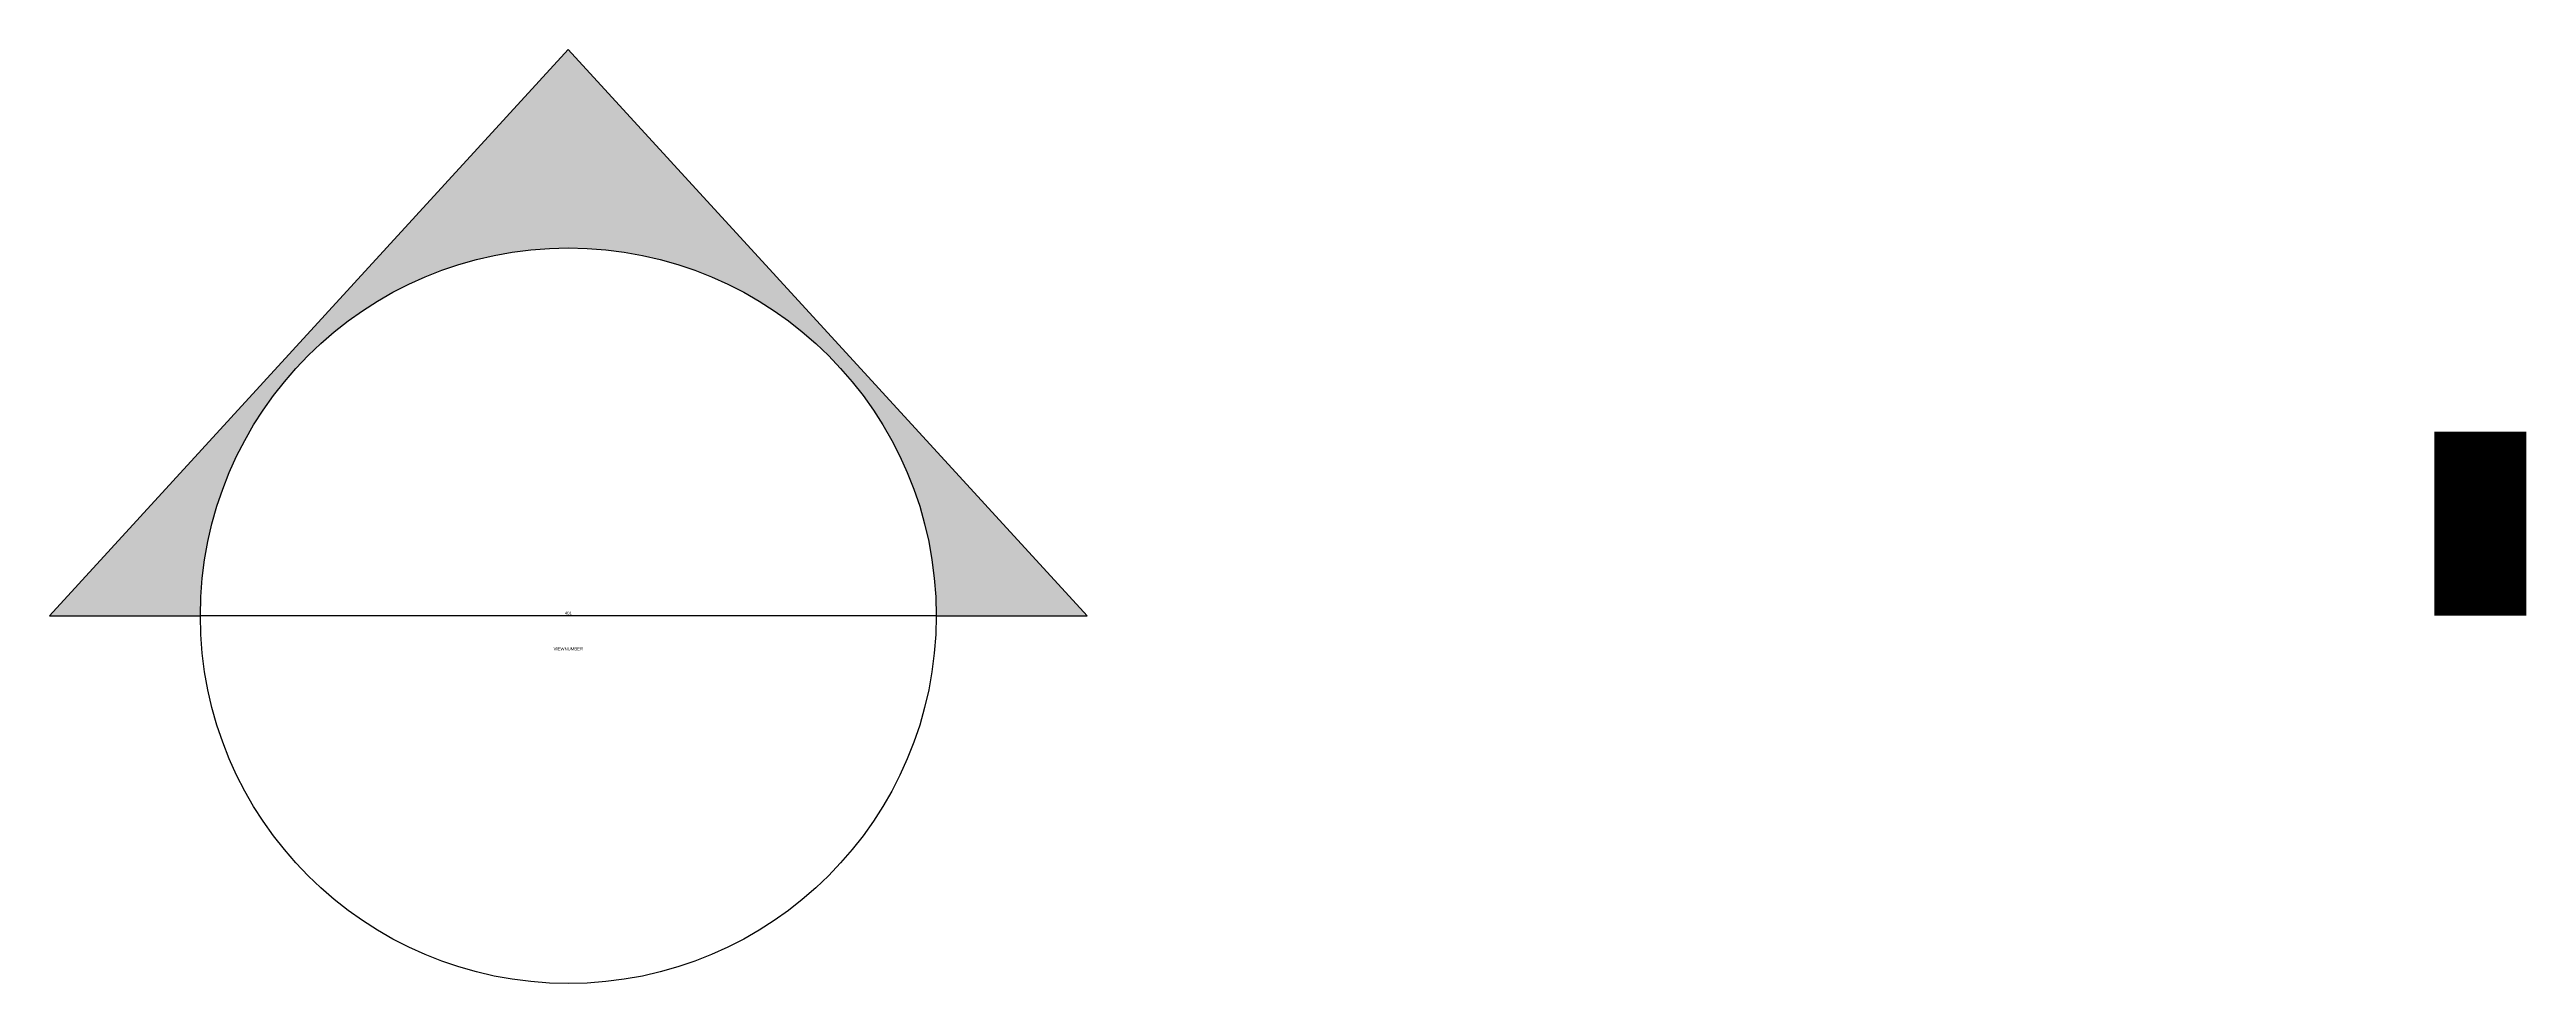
# Model space of a CAD drawing. Header units: inches. Extents: x -0.44 to 1.66, y -0.31 to 0.48.
import ezdxf
from ezdxf.enums import TextEntityAlignment as Align

# ---------------------------------------------------------------- set-up
doc = ezdxf.new("R2010")
doc.units = ezdxf.units.IN
doc.header["$LTSCALE"] = 0.5
doc.header["$MEASUREMENT"] = 0
doc.set_wipeout_variables(frame=1)
doc.layers.add('VIEWPORT', color=14, linetype='Continuous', plot=False)
doc.styles.add('Style1', font='arial.ttf')

# ---------------------------------------------------------------- blocks, each defined once
blk = doc.blocks.new('*U6')
blk.add_wipeout([(0, 0.3106), (-0.0098, 0.3105), (-0.0196, 0.31), (-0.0294, 0.3092), (-0.0392, 0.3082), (-0.0489, 0.3068), (-0.0586, 0.3051), (-0.0682, 0.3031), (-0.0777, 0.3008), (-0.0872, 0.2982), (-0.0966, 0.2953), (-0.1059, 0.2921), (-0.115, 0.2887), (-0.1241, 0.2849), (-0.1331, 0.2809), (-0.1419, 0.2766), (-0.1505, 0.272), (-0.1591, 0.2671), (-0.1674, 0.262), (-0.1757, 0.2566), (-0.1837, 0.2509), (-0.1915, 0.245), (-0.1992, 0.2389), (-0.2067, 0.2325), (-0.2139, 0.2259), (-0.221, 0.2191), (-0.2278, 0.212), (-0.2344, 0.2048), (-0.2408, 0.1973), (-0.2469, 0.1896), (-0.2528, 0.1818), (-0.2585, 0.1738), (-0.2639, 0.1656), (-0.269, 0.1572), (-0.2738, 0.1487), (-0.2784, 0.14), (-0.2828, 0.1312), (-0.2868, 0.1222), (-0.2906, 0.1132), (-0.294, 0.104), (-0.2972, 0.0947), (-0.3001, 0.0853), (-0.3027, 0.0758), (-0.305, 0.0663), (-0.307, 0.0567), (-0.3087, 0.047), (-0.31, 0.0373), (-0.3111, 0.0275), (-0.3119, 0.0177), (-0.3123, 0.0079), (-0.3125, -0.0019), (-0.3123, -0.0117), (-0.3119, -0.0215), (-0.3111, -0.0313), (-0.31, -0.0411), (-0.3087, -0.0508), (-0.307, -0.0604), (-0.305, -0.0701), (-0.3027, -0.0796), (-0.3001, -0.0891), (-0.2972, -0.0985), (-0.294, -0.1077), (-0.2906, -0.1169), (-0.2868, -0.126), (-0.2828, -0.1349), (-0.2784, -0.1438), (-0.2738, -0.1524), (-0.269, -0.161), (-0.2639, -0.1693), (-0.2585, -0.1775), (-0.2528, -0.1856), (-0.2469, -0.1934), (-0.2408, -0.2011), (-0.2344, -0.2085), (-0.2278, -0.2158), (-0.221, -0.2229), (-0.2139, -0.2297), (-0.2067, -0.2363), (-0.1992, -0.2427), (-0.1915, -0.2488), (-0.1837, -0.2547), (-0.1757, -0.2603), (-0.1674, -0.2657), (-0.1591, -0.2709), (-0.1505, -0.2757), (-0.1419, -0.2803), (-0.1331, -0.2846), (-0.1241, -0.2887), (-0.115, -0.2924), (-0.1059, -0.2959), (-0.0966, -0.2991), (-0.0872, -0.302), (-0.0777, -0.3046), (-0.0682, -0.3069), (-0.0586, -0.3088), (-0.0489, -0.3105), (-0.0392, -0.3119), (-0.0294, -0.313), (-0.0196, -0.3138), (-0.0098, -0.3142), (0, -0.3144), (0.0098, -0.3142), (0.0196, -0.3138), (0.0294, -0.313), (0.0392, -0.3119), (0.0489, -0.3105), (0.0586, -0.3088), (0.0682, -0.3069), (0.0777, -0.3046), (0.0872, -0.302), (0.0966, -0.2991), (0.1059, -0.2959), (0.115, -0.2924), (0.1241, -0.2887), (0.1331, -0.2846), (0.1419, -0.2803), (0.1505, -0.2757), (0.1591, -0.2709), (0.1674, -0.2657), (0.1757, -0.2603), (0.1837, -0.2547), (0.1915, -0.2488), (0.1992, -0.2427), (0.2067, -0.2363), (0.2139, -0.2297), (0.221, -0.2229), (0.2278, -0.2158), (0.2344, -0.2085), (0.2408, -0.2011), (0.2469, -0.1934), (0.2528, -0.1856), (0.2585, -0.1775), (0.2639, -0.1693), (0.269, -0.161), (0.2738, -0.1524), (0.2784, -0.1438), (0.2828, -0.1349), (0.2868, -0.126), (0.2906, -0.1169), (0.294, -0.1077), (0.2972, -0.0985), (0.3001, -0.0891), (0.3027, -0.0796), (0.305, -0.0701), (0.307, -0.0604), (0.3087, -0.0508), (0.31, -0.0411), (0.3111, -0.0313), (0.3119, -0.0215), (0.3123, -0.0117), (0.3125, -0.0019), (0.3123, 0.0079), (0.3119, 0.0177), (0.3111, 0.0275), (0.31, 0.0373), (0.3087, 0.047), (0.307, 0.0567), (0.305, 0.0663), (0.3027, 0.0758), (0.3001, 0.0853), (0.2972, 0.0947), (0.294, 0.104), (0.2906, 0.1132), (0.2868, 0.1222), (0.2828, 0.1312), (0.2784, 0.14), (0.2738, 0.1487), (0.269, 0.1572), (0.2639, 0.1656), (0.2585, 0.1738), (0.2528, 0.1818), (0.2469, 0.1896), (0.2408, 0.1973), (0.2344, 0.2048), (0.2278, 0.212), (0.221, 0.2191), (0.2139, 0.2259), (0.2067, 0.2325), (0.1992, 0.2389), (0.1915, 0.245), (0.1837, 0.2509), (0.1757, 0.2566), (0.1674, 0.262), (0.1591, 0.2671), (0.1505, 0.272), (0.1419, 0.2766), (0.1331, 0.2809), (0.1241, 0.2849), (0.115, 0.2887), (0.1059, 0.2921), (0.0966, 0.2953), (0.0872, 0.2982), (0.0777, 0.3008), (0.0682, 0.3031), (0.0586, 0.3051), (0.0489, 0.3068), (0.0392, 0.3082), (0.0294, 0.3092), (0.0196, 0.31), (0.0098, 0.3105)]).dxf.layer = 'VIEWPORT'
h = blk.add_hatch(color=256)
h.dxf.hatch_style = 1
h.paths.add_polyline_path([(0, 0.4792), (-0.4406, -0.0019), (-0.3125, -0.0019, -1), (0.3125, -0.0019), (0.4406, -0.0019)])
at = {"ltscale": 0.5}
blk.add_line((0.3125, -0.0019), (-0.3125, -0.0019), dxfattribs=at)
blk.add_lwpolyline([(0.3125, -0.0019), (0.4406, -0.0019), (0, 0.4792), (-0.4406, -0.0019), (-0.3125, -0.0019)], dxfattribs=at)
blk.add_lwpolyline([(1.6241, 0.1544, 0.0781, 0.0781, 0), (1.6241, -0.0019, 0, 0, 0), (0.3125, -0.0019, 0, 0, 0)], format="xyseb", dxfattribs=at)
blk.add_circle((0, -0.0019), 0.3125, dxfattribs=at)
at = {"ltscale": 0.5, "style": 'Style1', "width": 0.8}
blk.add_attdef('SHT', text='', height=0.1172, dxfattribs=at).set_placement((0, -0.0019), align=Align.BOTTOM_CENTER)
blk.add_attdef('NO', text='', height=0.1172, dxfattribs=at).set_placement((0, -0.0288), align=Align.TOP_CENTER)

msp = doc.modelspace()

# ---------------------------------------------------------------- block references
at = {"ltscale": 0.5}
ref = msp.add_blockref('*U6', (0, 0.0019), dxfattribs=at)
ref.add_attrib('NO', 'VIEWNUMBER', dxfattribs={"ltscale": 0.5, "height": 0.0026, "style": 'Style1', "width": 0.8}).set_placement((0, -0.0269), align=Align.TOP_CENTER)
ref.add_attrib('SHT', '401', dxfattribs={"ltscale": 0.5, "height": 0.0026, "style": 'Style1', "width": 0.8}).set_placement((0, 0), align=Align.BOTTOM_CENTER)

doc.saveas('drawing.dxf')
